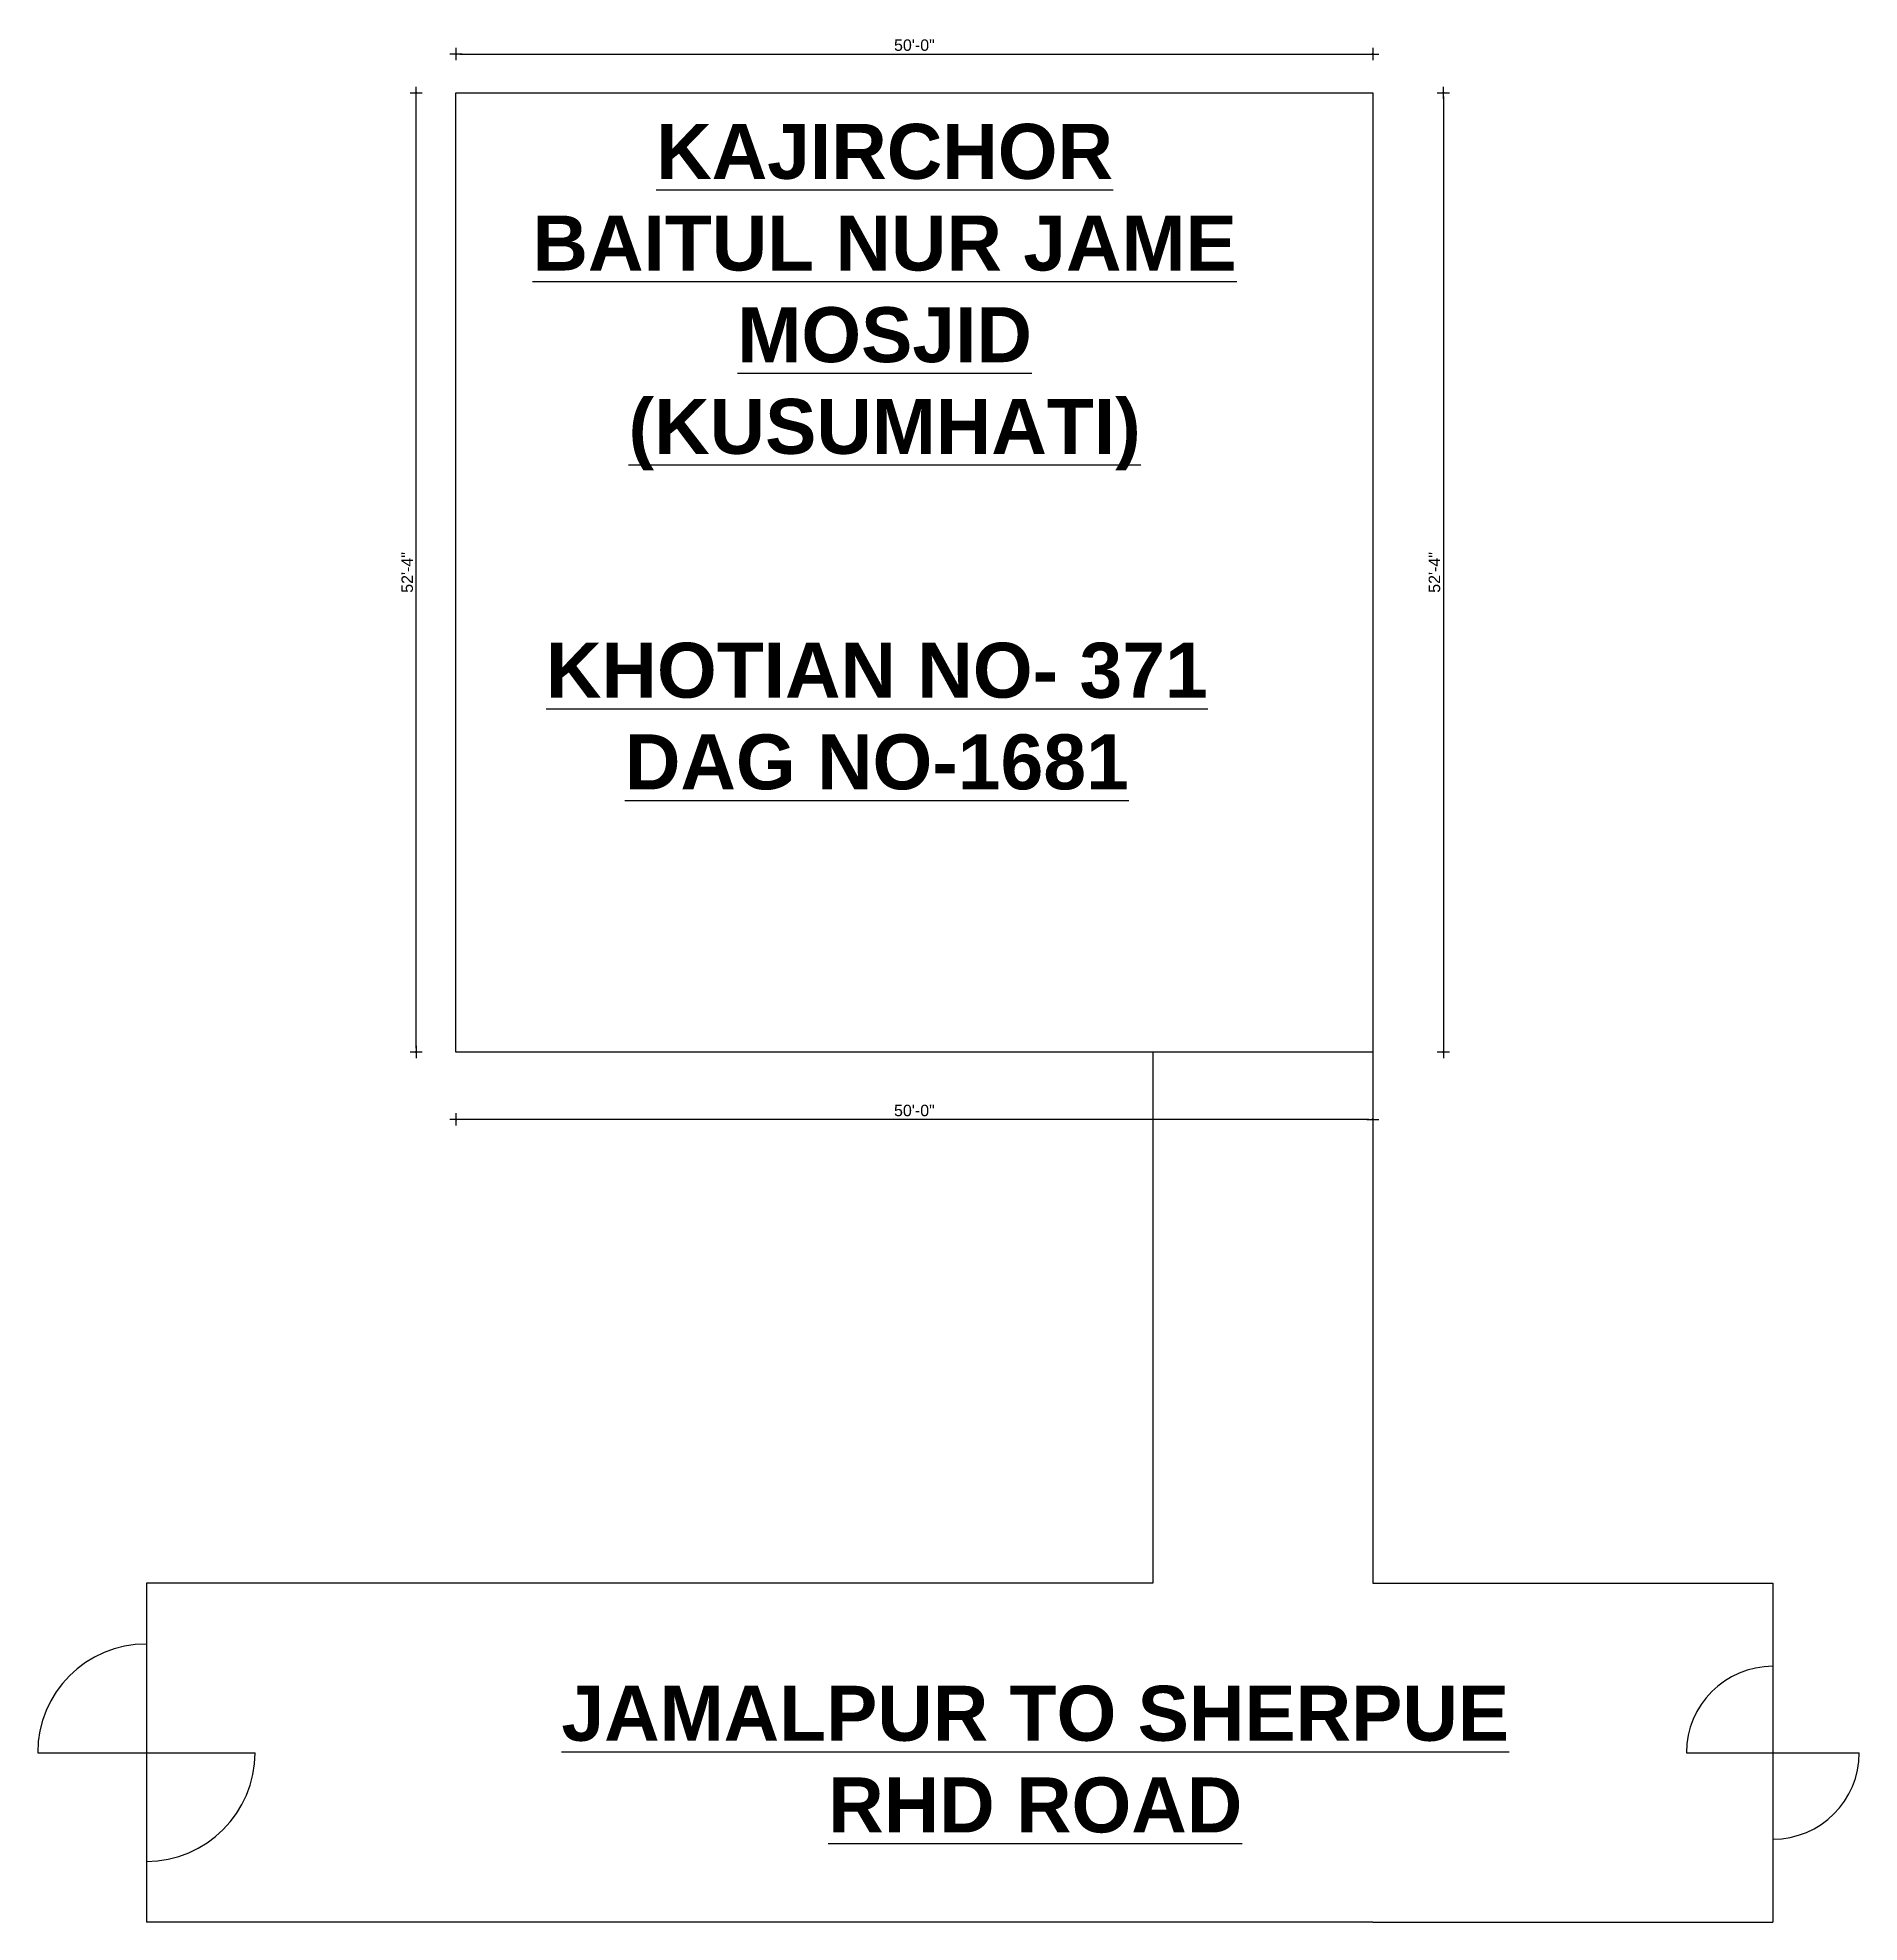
# Model space of a CAD drawing. Header units: inches. Extents: x -4010 to 92088, y -38563 to -1318.
# Drawn here: x 85324 to 86516, y -38475 to -37241 of the extents above; entities that cross this region are included whole.
import ezdxf

# ---------------------------------------------------------------- set-up
doc = ezdxf.new("R2010")
doc.units = ezdxf.units.IN
doc.header["$MEASUREMENT"] = 0
doc.header["$PDMODE"] = 99
doc.layers.add('TEX', color=7, linetype='Continuous')
doc.layers.add('wall', color=3, linetype='Continuous')
doc.styles.add('ARIAL', font='arial.ttf')
doc.styles.get("Standard").update_dxf_attribs({"font": 'ARIALN.TTF'})
doc.dimstyles.new('3-8', dxfattribs={"dimscale": 1.25, "dimtxt": 6, "dimasz": 2, "dimexe": 0.18, "dimexo": 6, "dimgap": 0, "dimtad": 0, "dimdec": 0, "dimzin": 3, "dimdsep": 46, "dimlunit": 3, "dimtxsty": 'ARIAL', "dimblk": 'DD', "dimcen": 1, "dimse1": 1, "dimse2": 1, "dimclrd": 256, "dimclrt": 256, "dimadec": 0, "dimazin": 0, "dimtfac": 0.5, "dimtdec": 0, "dimtmove": 2, "dimatfit": 0, "dimfxl": 0.18, "dimtvp": 0.75, "dimfrac": 1, "dimtolj": 1, "dimtzin": 0, "dimarcsym": 0})

msp = doc.modelspace()

# ---------------------------------------------------------------- texts
at = {"layer": 'TEX', "char_height": 36, "attachment_point": 5}
for s, insert, width in [('{\\fArial|b1|i0|c0|p34;\\LKAJIRCHOR BAITUL NUR JAME MOSJID\\P(KUSUMHATI)}', (85877.911, -37410.667), 483.93279), ('{\\fArial|b1|i0|c0|p34;\\LKHOTIAN NO- 371\\PDAG NO-1681}', (85872.83, -37685.17), 483.93279), ('{\\fArial|b1|i0|c0|p34;\\LJAMALPUR TO SHERPUE RHD ROAD}', (85976.502, -38368.071), 641.51139)]:
    msp.add_mtext(s, dxfattribs=dict(at, insert=insert, width=width))

# ---------------------------------------------------------------- blocks, each defined once
blk = doc.blocks.new('DD')
for p, q in [((-1.6, 0), (1.6, 0)), ((0, 1.6), (0, -1.6))]:
    blk.add_line(p, q)
at = {"const_width": 0.3}
blk.add_lwpolyline([(-0.15, 0, 1), (0.15, 0, 1)], format="xyb", close=True, dxfattribs=at)
blk = doc.blocks.new('*D1287')
at = {"layer": 'Defpoints', "color": 0}
for p in [(86197.4, -37251.5), (85597.4, -37276.9), (86197.4, -37276.9)]:
    blk.add_point(p, dxfattribs=at)
at = {"layer": 'wall', "lineweight": -2}
blk.add_line((85599.9, -37251.5), (86194.9, -37251.5), dxfattribs=at)
at = {"layer": 'wall', "lineweight": -2, "xscale": 2.5, "yscale": 2.5, "zscale": 2.5, "rotation": 180}
blk.add_blockref('DD', (85597.4, -37251.5), dxfattribs=at)
at = {"layer": 'wall', "lineweight": -2, "xscale": 2.5, "yscale": 2.5, "zscale": 2.5}
blk.add_blockref('DD', (86197.4, -37251.5), dxfattribs=at)
at = {"layer": 'wall', "insert": (85897.4, -37245.7), "char_height": 7.5, "attachment_point": 5, "style": 'ARIAL'}
blk.add_mtext('\\A1;50\'-0"', dxfattribs=at)
blk = doc.blocks.new('*D1288')
at = {"layer": 'Defpoints', "color": 0}
for p in [(86197.4, -37276.9), (86197.4, -37904.9), (86243.6, -37904.9)]:
    blk.add_point(p, dxfattribs=at)
at = {"layer": 'wall', "lineweight": -2}
blk.add_line((86243.6, -37279.4), (86243.6, -37902.4), dxfattribs=at)
at = {"layer": 'wall', "lineweight": -2, "xscale": 2.5, "yscale": 2.5, "zscale": 2.5}
for p, rotation in [((86243.6, -37276.9), 90), ((86243.6, -37904.9), 270)]:
    blk.add_blockref('DD', p, dxfattribs=dict(at, rotation=rotation))
at = {"layer": 'wall', "insert": (86237.8, -37590.9), "char_height": 7.5, "attachment_point": 5, "rotation": 90, "style": 'ARIAL'}
blk.add_mtext('\\A1;52\'-4"', dxfattribs=at)
blk = doc.blocks.new('*D1289')
at = {"layer": 'Defpoints', "color": 0}
for p in [(85597.4, -37904.9), (86197.4, -37904.9), (85597.4, -37949)]:
    blk.add_point(p, dxfattribs=at)
at = {"layer": 'wall', "lineweight": -2}
blk.add_line((86194.9, -37949), (85599.9, -37949), dxfattribs=at)
at = {"layer": 'wall', "lineweight": -2, "xscale": 2.5, "yscale": 2.5, "zscale": 2.5, "rotation": 180}
blk.add_blockref('DD', (85597.4, -37949), dxfattribs=at)
at = {"layer": 'wall', "lineweight": -2, "xscale": 2.5, "yscale": 2.5, "zscale": 2.5}
blk.add_blockref('DD', (86197.4, -37949), dxfattribs=at)
at = {"layer": 'wall', "insert": (85897.4, -37943.2), "char_height": 7.5, "attachment_point": 5, "style": 'ARIAL'}
blk.add_mtext('\\A1;50\'-0"', dxfattribs=at)
blk = doc.blocks.new('*D1290')
at = {"layer": 'Defpoints', "color": 0}
for p in [(74224.7, -37276.9), (85571.3, -37276.9), (85597.4, -37904.9)]:
    blk.add_point(p, dxfattribs=at)
at = {"layer": 'wall', "lineweight": -2}
blk.add_line((85571.3, -37902.4), (85571.3, -37279.4), dxfattribs=at)
at = {"layer": 'wall', "lineweight": -2, "xscale": 2.5, "yscale": 2.5, "zscale": 2.5}
for p, rotation in [((85571.3, -37276.9), 90), ((85571.3, -37904.9), 270)]:
    blk.add_blockref('DD', p, dxfattribs=dict(at, rotation=rotation))
at = {"layer": 'wall', "insert": (85565.5, -37590.9), "char_height": 7.5, "attachment_point": 5, "rotation": 90, "style": 'ARIAL'}
blk.add_mtext('\\A1;52\'-4"', dxfattribs=at)

# ---------------------------------------------------------------- dimensions: what is measured, and where the dimension line sits
at = {"layer": 'wall'}
for base, p1, p2, picture, middle in [((86197.355, -37251.458), (85597.355, -37276.912), (86197.355, -37276.912), '*D1287', (85897.355, -37245.714)), ((85597.355, -37948.984), (86197.355, -37904.912), (85597.355, -37904.912), '*D1289', (85897.355, -37943.24))]:
    dim = msp.add_linear_dim(base=base, p1=p1, p2=p2, dimstyle='3-8', dxfattribs=at)
    dim.commit()
    dim.dimension.update_dxf_attribs({"geometry": picture, "text_midpoint": middle})
for base, p1, p2, picture, middle in [((85571.256, -37276.912), (85597.355, -37904.912), (74224.673, -37276.912), '*D1290', (85565.512, -37590.912)), ((86243.585, -37904.912), (86197.355, -37276.912), (86197.355, -37904.912), '*D1288', (86237.842, -37590.912))]:
    dim = msp.add_linear_dim(base=base, p1=p1, p2=p2, angle=90, dimstyle='3-8', dxfattribs=at)
    dim.commit()
    dim.dimension.update_dxf_attribs({"geometry": picture, "text_midpoint": middle})

# ---------------------------------------------------------------- linework, layer by layer
at = {"layer": 'wall'}
for p, q in [((85597.355, -37904.912), (85597.355, -37276.912)), ((85597.355, -37276.912), (86197.355, -37276.912)), ((86197.355, -37276.912), (86197.355, -37904.912)), ((86197.355, -37904.912), (85597.355, -37904.912)), ((86053.355, -37904.912), (86053.355, -38252.603)), ((86197.355, -37904.912), (86197.355, -38252.603)), ((86053.355, -38252.603), (85394.739, -38252.603)), ((85394.739, -38252.603), (85394.739, -38474.665)), ((86197.355, -38252.603), (86459.232, -38252.603)), ((86459.232, -38252.603), (86459.232, -38474.665)), ((85323.615, -38363.634), (85465.864, -38363.634)), ((86402.652, -38363.634), (86515.812, -38363.634)), ((86197.355, -38474.665), (85394.739, -38474.665)), ((86197.355, -38474.665), (86459.232, -38474.665))]:
    msp.add_line(p, q, dxfattribs=at)
for centre, radius, start, end in [((85394.739, -38363.634), 71.125, 90, 180), ((86459.232, -38363.634), 56.58, 90, 180), ((85394.739, -38363.634), 71.125, 270, 0), ((86459.232, -38363.634), 56.58, 270, 0)]:
    msp.add_arc(centre, radius, start, end, dxfattribs=at)

msp.set_redraw_order([(e.dxf.handle, doc.entitydb.next_handle()) for e in msp.query("TEXT MTEXT ATTDEF DIMENSION ARC_DIMENSION")])  # texts and dimensions are drawn at this point

doc.saveas('drawing.dxf')
